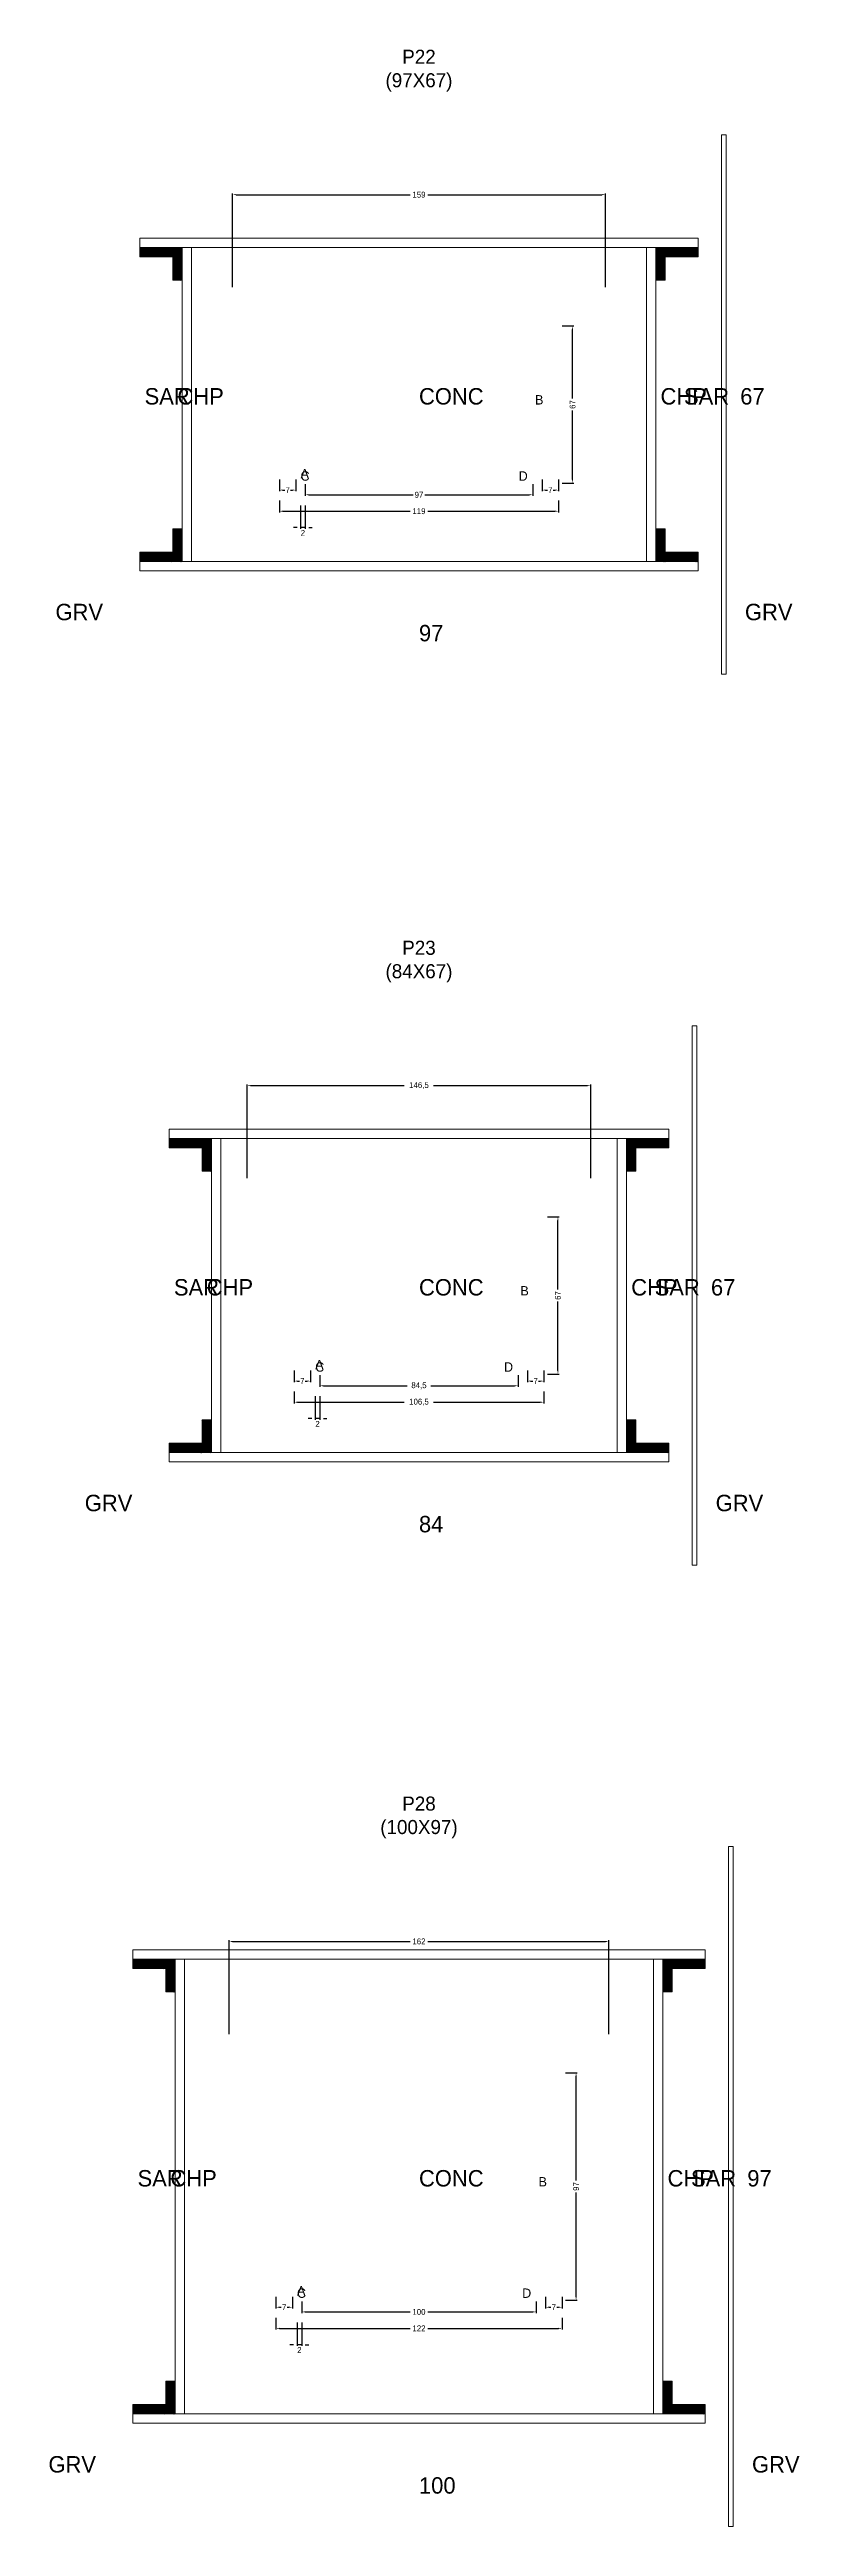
# Model space of a CAD drawing. Header units: centimetres. Extents: x -10500 to 4150, y -6466 to 304.
# Drawn here: x -158 to 162, y -3045 to -1989 of the extents above; entities that cross this region are included whole.
import ezdxf

# ---------------------------------------------------------------- set-up
doc = ezdxf.new("R2010")
doc.units = ezdxf.units.CM
for name, color, linetype in [('COTA', 241, 'Continuous'), ('Hachura', 251, 'Continuous'), ('NOMENCLATURA', 7, 'Continuous'), ('SARRAFO', 251, 'Continuous'), ('Texto Seção', 7, 'Continuous')]:
    doc.layers.add(name, color=color, linetype=linetype)
doc.dimstyles.new('cotax2', dxfattribs={"dimtxt": 2.5, "dimasz": 1.5, "dimexe": 0.5, "dimexo": 0.5, "dimgap": 0.5, "dimtad": 1, "dimcen": 2.5, "dimazin": 3, "dimtfac": 1, "dimtmove": 0, "dimatfit": 3})

msp = doc.modelspace()

# ---------------------------------------------------------------- texts
at = {"layer": 'NOMENCLATURA'}
for s, p in [('B', (49.5, -2140)), ('A', (-50.5, -2171.5)), ('C', (-50.5, -2172.5)), ('D', (42.5, -2172.5)), ('B', (43.25, -2520)), ('A', (-44.25, -2551.5)), ('C', (-44.25, -2552.5)), ('D', (36.25, -2552.5)), ('B', (51, -2900)), ('A', (-52, -2946.5)), ('C', (-52, -2947.5)), ('D', (44, -2947.5))]:
    msp.add_text(s, height=4, dxfattribs=at).set_placement(p)
at = {"layer": 'NOMENCLATURA', "char_height": 6, "attachment_point": 8}
for s, insert in [('P22\\P(97X67)', (0, -2006.5)), ('P23\\P(84X67)', (0, -2386.5)), ('P28\\P(100X97)', (0, -2751.5))]:
    msp.add_mtext(s, dxfattribs=dict(at, insert=insert))
at = {"layer": 'Texto Seção'}
for s, p in [('SAR', (-117, -2140)), ('CHP', (-103, -2140)), ('CONC', (0, -2140)), ('CHP', (103, -2140)), ('SAR', (113, -2140)), ('67', (137, -2140)), ('GRV', (-155, -2232)), ('GRV', (139, -2232)), ('97', (0, -2241)), ('SAR', (-104.5, -2520)), ('CHP', (-90.5, -2520)), ('CONC', (0, -2520)), ('CHP', (90.5, -2520)), ('SAR', (100.5, -2520)), ('67', (124.5, -2520)), ('GRV', (-142.5, -2612)), ('GRV', (126.5, -2612)), ('84', (0, -2621)), ('SAR', (-120, -2900)), ('CHP', (-106, -2900)), ('CONC', (0, -2900)), ('CHP', (106, -2900)), ('SAR', (116, -2900)), ('97', (140, -2900)), ('GRV', (-158, -3022)), ('GRV', (142, -3022)), ('100', (0, -3031))]:
    msp.add_text(s, height=7, dxfattribs=at).set_placement(p)

# ---------------------------------------------------------------- blocks, each defined once
blk = doc.blocks.new('_CLOSEDFILLED')
at = {"color": 0, "linetype": 'BYBLOCK'}
blk.add_solid([(-1, 0.16), (0, 0), (-1, -0.16)], dxfattribs=at)
blk = doc.blocks.new('*D222')
for p, q in [((-61, -2956), (-61, -2961)), ((61, -2956), (61, -2961)), ((-59.5, -2960.5), (-3.75, -2960.5)), ((3.75, -2960.5), (59.5, -2960.5))]:
    blk.add_line(p, q)
at = {"layer": 'Defpoints'}
for p in [(-61, -2955.5), (61, -2955.5), (-61, -2960.5)]:
    blk.add_point(p, dxfattribs=at)
at = {"layer": 'COTA', "xscale": 1.5, "yscale": 1.5, "rotation": 180}
blk.add_blockref('_CLOSEDFILLED', (-61, -2960.5), dxfattribs=at)
at = {"layer": 'COTA', "xscale": 1.5, "yscale": 1.5}
blk.add_blockref('_CLOSEDFILLED', (61, -2960.5), dxfattribs=at)
at = {"layer": 'COTA', "insert": (0, -2960.5), "char_height": 2.5, "attachment_point": 5}
blk.add_mtext('122', dxfattribs=at)
blk = doc.blocks.new('*D223')
for p, q in [((-50, -2949), (-50, -2954)), ((-48.5, -2953.5), (-3.75, -2953.5)), ((3.75, -2953.5), (48.5, -2953.5)), ((50, -2949), (50, -2954))]:
    blk.add_line(p, q)
at = {"layer": 'Defpoints'}
for p in [(-50, -2948.5), (-50, -2953.5), (50, -2948.5)]:
    blk.add_point(p, dxfattribs=at)
at = {"layer": 'COTA', "xscale": 1.5, "yscale": 1.5, "rotation": 180}
blk.add_blockref('_CLOSEDFILLED', (-50, -2953.5), dxfattribs=at)
at = {"layer": 'COTA', "xscale": 1.5, "yscale": 1.5}
blk.add_blockref('_CLOSEDFILLED', (50, -2953.5), dxfattribs=at)
at = {"layer": 'COTA', "insert": (0, -2953.5), "char_height": 2.5, "attachment_point": 5}
blk.add_mtext('100', dxfattribs=at)
blk = doc.blocks.new('*D224')
for p, q in [((62.5, -2851.5), (67.5, -2851.5)), ((67, -2897.5), (67, -2853)), ((67, -2947), (67, -2902.5)), ((62.5, -2948.5), (67.5, -2948.5))]:
    blk.add_line(p, q)
at = {"layer": 'Defpoints'}
for p in [(62, -2851.5), (62, -2948.5), (67, -2948.5)]:
    blk.add_point(p, dxfattribs=at)
at = {"layer": 'COTA', "xscale": 1.5, "yscale": 1.5}
for p, rotation in [((67, -2851.5), 90), ((67, -2948.5), 270)]:
    blk.add_blockref('_CLOSEDFILLED', p, dxfattribs=dict(at, rotation=rotation))
at = {"layer": 'COTA', "insert": (67, -2900), "char_height": 2.5, "attachment_point": 5, "rotation": 90}
blk.add_mtext('97', dxfattribs=at)
blk = doc.blocks.new('*D225')
for p, q in [((-61, -2947), (-61, -2952)), ((-54, -2947), (-54, -2952)), ((-59.5, -2951.5), (-58.75, -2951.5)), ((-56.25, -2951.5), (-55.5, -2951.5))]:
    blk.add_line(p, q)
at = {"layer": 'Defpoints'}
for p in [(-61, -2946.5), (-54, -2946.5), (-61, -2951.5)]:
    blk.add_point(p, dxfattribs=at)
at = {"layer": 'COTA', "xscale": 1.5, "yscale": 1.5, "rotation": 180}
blk.add_blockref('_CLOSEDFILLED', (-61, -2951.5), dxfattribs=at)
at = {"layer": 'COTA', "xscale": 1.5, "yscale": 1.5}
blk.add_blockref('_CLOSEDFILLED', (-54, -2951.5), dxfattribs=at)
at = {"layer": 'COTA', "insert": (-57.5, -2951.5), "char_height": 2.5, "attachment_point": 5}
blk.add_mtext('7', dxfattribs=at)
blk = doc.blocks.new('*D226')
for p, q in [((54, -2947), (54, -2952)), ((61, -2947), (61, -2952)), ((55.5, -2951.5), (56.25, -2951.5)), ((58.75, -2951.5), (59.5, -2951.5))]:
    blk.add_line(p, q)
at = {"layer": 'Defpoints'}
for p in [(54, -2946.5), (61, -2946.5), (54, -2951.5)]:
    blk.add_point(p, dxfattribs=at)
at = {"layer": 'COTA', "xscale": 1.5, "yscale": 1.5, "rotation": 180}
blk.add_blockref('_CLOSEDFILLED', (54, -2951.5), dxfattribs=at)
at = {"layer": 'COTA', "xscale": 1.5, "yscale": 1.5}
blk.add_blockref('_CLOSEDFILLED', (61, -2951.5), dxfattribs=at)
at = {"layer": 'COTA', "insert": (57.5, -2951.5), "char_height": 2.5, "attachment_point": 5}
blk.add_mtext('7', dxfattribs=at)
blk = doc.blocks.new('*D227')
for p, q in [((-81, -2835), (-81, -2795)), ((-79.5, -2795.5), (-3.75, -2795.5)), ((3.75, -2795.5), (79.5, -2795.5)), ((81, -2835), (81, -2795))]:
    blk.add_line(p, q)
at = {"layer": 'Defpoints'}
for p in [(-81, -2795.5), (-81, -2835.5), (81, -2835.5)]:
    blk.add_point(p, dxfattribs=at)
at = {"layer": 'COTA', "xscale": 1.5, "yscale": 1.5, "rotation": 180}
blk.add_blockref('_CLOSEDFILLED', (-81, -2795.5), dxfattribs=at)
at = {"layer": 'COTA', "xscale": 1.5, "yscale": 1.5}
blk.add_blockref('_CLOSEDFILLED', (81, -2795.5), dxfattribs=at)
at = {"layer": 'COTA', "insert": (0, -2795.5), "char_height": 2.5, "attachment_point": 5}
blk.add_mtext('162', dxfattribs=at)
blk = doc.blocks.new('*D196')
for p, q in [((-53.25, -2561), (-53.25, -2566)), ((-51.75, -2565.5), (-6.25, -2565.5)), ((6.25, -2565.5), (51.75, -2565.5)), ((53.25, -2561), (53.25, -2566))]:
    blk.add_line(p, q)
at = {"layer": 'Defpoints'}
for p in [(-53.25, -2560.5), (-53.25, -2565.5), (53.25, -2560.5)]:
    blk.add_point(p, dxfattribs=at)
at = {"layer": 'COTA', "xscale": 1.5, "yscale": 1.5, "rotation": 180}
blk.add_blockref('_CLOSEDFILLED', (-53.25, -2565.5), dxfattribs=at)
at = {"layer": 'COTA', "xscale": 1.5, "yscale": 1.5}
blk.add_blockref('_CLOSEDFILLED', (53.25, -2565.5), dxfattribs=at)
at = {"layer": 'COTA', "insert": (0, -2565.5), "char_height": 2.5, "attachment_point": 5}
blk.add_mtext('106,5', dxfattribs=at)
blk = doc.blocks.new('*D197')
for p, q in [((-42.25, -2554), (-42.25, -2559)), ((42.25, -2554), (42.25, -2559)), ((-40.75, -2558.5), (-5, -2558.5)), ((5, -2558.5), (40.75, -2558.5))]:
    blk.add_line(p, q)
at = {"layer": 'Defpoints'}
for p in [(-42.25, -2553.5), (42.25, -2553.5), (-42.25, -2558.5)]:
    blk.add_point(p, dxfattribs=at)
at = {"layer": 'COTA', "xscale": 1.5, "yscale": 1.5, "rotation": 180}
blk.add_blockref('_CLOSEDFILLED', (-42.25, -2558.5), dxfattribs=at)
at = {"layer": 'COTA', "xscale": 1.5, "yscale": 1.5}
blk.add_blockref('_CLOSEDFILLED', (42.25, -2558.5), dxfattribs=at)
at = {"layer": 'COTA', "insert": (0, -2558.5), "char_height": 2.5, "attachment_point": 5}
blk.add_mtext('84,5', dxfattribs=at)
blk = doc.blocks.new('*D198')
for p, q in [((54.75, -2486.5), (59.75, -2486.5)), ((59.25, -2517.5), (59.25, -2488)), ((59.25, -2552), (59.25, -2522.5)), ((54.75, -2553.5), (59.75, -2553.5))]:
    blk.add_line(p, q)
at = {"layer": 'Defpoints'}
for p in [(54.25, -2486.5), (54.25, -2553.5), (59.25, -2553.5)]:
    blk.add_point(p, dxfattribs=at)
at = {"layer": 'COTA', "xscale": 1.5, "yscale": 1.5}
for p, rotation in [((59.25, -2486.5), 90), ((59.25, -2553.5), 270)]:
    blk.add_blockref('_CLOSEDFILLED', p, dxfattribs=dict(at, rotation=rotation))
at = {"layer": 'COTA', "insert": (59.25, -2520), "char_height": 2.5, "attachment_point": 5, "rotation": 90}
blk.add_mtext('67', dxfattribs=at)
blk = doc.blocks.new('*D199')
for p, q in [((-53.25, -2552), (-53.25, -2557)), ((-46.25, -2552), (-46.25, -2557)), ((-51.75, -2556.5), (-51, -2556.5)), ((-48.5, -2556.5), (-47.75, -2556.5))]:
    blk.add_line(p, q)
at = {"layer": 'Defpoints'}
for p in [(-53.25, -2551.5), (-46.25, -2551.5), (-53.25, -2556.5)]:
    blk.add_point(p, dxfattribs=at)
at = {"layer": 'COTA', "xscale": 1.5, "yscale": 1.5, "rotation": 180}
blk.add_blockref('_CLOSEDFILLED', (-53.25, -2556.5), dxfattribs=at)
at = {"layer": 'COTA', "xscale": 1.5, "yscale": 1.5}
blk.add_blockref('_CLOSEDFILLED', (-46.25, -2556.5), dxfattribs=at)
at = {"layer": 'COTA', "insert": (-49.75, -2556.5), "char_height": 2.5, "attachment_point": 5}
blk.add_mtext('7', dxfattribs=at)
blk = doc.blocks.new('*D200')
for p, q in [((46.25, -2552), (46.25, -2557)), ((53.25, -2552), (53.25, -2557)), ((47.75, -2556.5), (48.5, -2556.5)), ((51, -2556.5), (51.75, -2556.5))]:
    blk.add_line(p, q)
at = {"layer": 'Defpoints'}
for p in [(46.25, -2551.5), (53.25, -2551.5), (46.25, -2556.5)]:
    blk.add_point(p, dxfattribs=at)
at = {"layer": 'COTA', "xscale": 1.5, "yscale": 1.5, "rotation": 180}
blk.add_blockref('_CLOSEDFILLED', (46.25, -2556.5), dxfattribs=at)
at = {"layer": 'COTA', "xscale": 1.5, "yscale": 1.5}
blk.add_blockref('_CLOSEDFILLED', (53.25, -2556.5), dxfattribs=at)
at = {"layer": 'COTA', "insert": (49.75, -2556.5), "char_height": 2.5, "attachment_point": 5}
blk.add_mtext('7', dxfattribs=at)
blk = doc.blocks.new('*D201')
for p, q in [((-73.25, -2470), (-73.25, -2430)), ((-71.75, -2430.5), (-6.25, -2430.5)), ((6.25, -2430.5), (71.75, -2430.5)), ((73.25, -2470), (73.25, -2430))]:
    blk.add_line(p, q)
at = {"layer": 'Defpoints'}
for p in [(-73.25, -2430.5), (-73.25, -2470.5), (73.25, -2470.5)]:
    blk.add_point(p, dxfattribs=at)
at = {"layer": 'COTA', "xscale": 1.5, "yscale": 1.5, "rotation": 180}
blk.add_blockref('_CLOSEDFILLED', (-73.25, -2430.5), dxfattribs=at)
at = {"layer": 'COTA', "xscale": 1.5, "yscale": 1.5}
blk.add_blockref('_CLOSEDFILLED', (73.25, -2430.5), dxfattribs=at)
at = {"layer": 'COTA', "insert": (0, -2430.5), "char_height": 2.5, "attachment_point": 5}
blk.add_mtext('146,5', dxfattribs=at)
blk = doc.blocks.new('*D170')
for p, q in [((-59.5, -2181), (-59.5, -2186)), ((-58, -2185.5), (-3.75, -2185.5)), ((3.75, -2185.5), (58, -2185.5)), ((59.5, -2181), (59.5, -2186))]:
    blk.add_line(p, q)
at = {"layer": 'Defpoints'}
for p in [(-59.5, -2180.5), (-59.5, -2185.5), (59.5, -2180.5)]:
    blk.add_point(p, dxfattribs=at)
at = {"layer": 'COTA', "xscale": 1.5, "yscale": 1.5, "rotation": 180}
blk.add_blockref('_CLOSEDFILLED', (-59.5, -2185.5), dxfattribs=at)
at = {"layer": 'COTA', "xscale": 1.5, "yscale": 1.5}
blk.add_blockref('_CLOSEDFILLED', (59.5, -2185.5), dxfattribs=at)
at = {"layer": 'COTA', "insert": (0, -2185.5), "char_height": 2.5, "attachment_point": 5}
blk.add_mtext('119', dxfattribs=at)
blk = doc.blocks.new('*D171')
for p, q in [((-48.5, -2174), (-48.5, -2179)), ((48.5, -2174), (48.5, -2179)), ((-47, -2178.5), (-2.5, -2178.5)), ((2.5, -2178.5), (47, -2178.5))]:
    blk.add_line(p, q)
at = {"layer": 'Defpoints'}
for p in [(-48.5, -2173.5), (48.5, -2173.5), (-48.5, -2178.5)]:
    blk.add_point(p, dxfattribs=at)
at = {"layer": 'COTA', "xscale": 1.5, "yscale": 1.5, "rotation": 180}
blk.add_blockref('_CLOSEDFILLED', (-48.5, -2178.5), dxfattribs=at)
at = {"layer": 'COTA', "xscale": 1.5, "yscale": 1.5}
blk.add_blockref('_CLOSEDFILLED', (48.5, -2178.5), dxfattribs=at)
at = {"layer": 'COTA', "insert": (0, -2178.5), "char_height": 2.5, "attachment_point": 5}
blk.add_mtext('97', dxfattribs=at)
blk = doc.blocks.new('*D172')
for p, q in [((61, -2106.5), (66, -2106.5)), ((65.5, -2137.5), (65.5, -2108)), ((65.5, -2172), (65.5, -2142.5)), ((61, -2173.5), (66, -2173.5))]:
    blk.add_line(p, q)
at = {"layer": 'Defpoints'}
for p in [(60.5, -2106.5), (60.5, -2173.5), (65.5, -2173.5)]:
    blk.add_point(p, dxfattribs=at)
at = {"layer": 'COTA', "xscale": 1.5, "yscale": 1.5}
for p, rotation in [((65.5, -2106.5), 90), ((65.5, -2173.5), 270)]:
    blk.add_blockref('_CLOSEDFILLED', p, dxfattribs=dict(at, rotation=rotation))
at = {"layer": 'COTA', "insert": (65.5, -2140), "char_height": 2.5, "attachment_point": 5, "rotation": 90}
blk.add_mtext('67', dxfattribs=at)
blk = doc.blocks.new('*D173')
for p, q in [((-59.5, -2172), (-59.5, -2177)), ((-52.5, -2172), (-52.5, -2177)), ((-58, -2176.5), (-57.25, -2176.5)), ((-54.75, -2176.5), (-54, -2176.5))]:
    blk.add_line(p, q)
at = {"layer": 'Defpoints'}
for p in [(-59.5, -2171.5), (-52.5, -2171.5), (-59.5, -2176.5)]:
    blk.add_point(p, dxfattribs=at)
at = {"layer": 'COTA', "xscale": 1.5, "yscale": 1.5, "rotation": 180}
blk.add_blockref('_CLOSEDFILLED', (-59.5, -2176.5), dxfattribs=at)
at = {"layer": 'COTA', "xscale": 1.5, "yscale": 1.5}
blk.add_blockref('_CLOSEDFILLED', (-52.5, -2176.5), dxfattribs=at)
at = {"layer": 'COTA', "insert": (-56, -2176.5), "char_height": 2.5, "attachment_point": 5}
blk.add_mtext('7', dxfattribs=at)
blk = doc.blocks.new('*D174')
for p, q in [((52.5, -2172), (52.5, -2177)), ((59.5, -2172), (59.5, -2177)), ((54, -2176.5), (54.75, -2176.5)), ((57.25, -2176.5), (58, -2176.5))]:
    blk.add_line(p, q)
at = {"layer": 'Defpoints'}
for p in [(52.5, -2171.5), (59.5, -2171.5), (52.5, -2176.5)]:
    blk.add_point(p, dxfattribs=at)
at = {"layer": 'COTA', "xscale": 1.5, "yscale": 1.5, "rotation": 180}
blk.add_blockref('_CLOSEDFILLED', (52.5, -2176.5), dxfattribs=at)
at = {"layer": 'COTA', "xscale": 1.5, "yscale": 1.5}
blk.add_blockref('_CLOSEDFILLED', (59.5, -2176.5), dxfattribs=at)
at = {"layer": 'COTA', "insert": (56, -2176.5), "char_height": 2.5, "attachment_point": 5}
blk.add_mtext('7', dxfattribs=at)
blk = doc.blocks.new('*D175')
for p, q in [((-79.5, -2090), (-79.5, -2050)), ((-78, -2050.5), (-3.75, -2050.5)), ((3.75, -2050.5), (78, -2050.5)), ((79.5, -2090), (79.5, -2050))]:
    blk.add_line(p, q)
at = {"layer": 'Defpoints'}
for p in [(-79.5, -2050.5), (-79.5, -2090.5), (79.5, -2090.5)]:
    blk.add_point(p, dxfattribs=at)
at = {"layer": 'COTA', "xscale": 1.5, "yscale": 1.5, "rotation": 180}
blk.add_blockref('_CLOSEDFILLED', (-79.5, -2050.5), dxfattribs=at)
at = {"layer": 'COTA', "xscale": 1.5, "yscale": 1.5}
blk.add_blockref('_CLOSEDFILLED', (79.5, -2050.5), dxfattribs=at)
at = {"layer": 'COTA', "insert": (0, -2050.5), "char_height": 2.5, "attachment_point": 5}
blk.add_mtext('159', dxfattribs=at)

# ---------------------------------------------------------------- dimensions: what is measured, and where the dimension line sits
at = {"layer": 'COTA'}
for base, p1, p2, picture, middle in [((-79.5, -2050.5), (-79.5, -2090.5), (79.5, -2090.5), '*D175', (0, -2050.5)), ((-59.5, -2176.5), (-59.5, -2171.5), (-52.5, -2171.5), '*D173', (-56, -2176.5)), ((-48.5, -2178.5), (-48.5, -2173.5), (48.5, -2173.5), '*D171', (0, -2178.5)), ((52.5, -2176.5), (52.5, -2171.5), (59.5, -2171.5), '*D174', (56, -2176.5)), ((-59.5, -2185.5), (-59.5, -2180.5), (59.5, -2180.5), '*D170', (0, -2185.5)), ((-73.25, -2430.5), (-73.25, -2470.5), (73.25, -2470.5), '*D201', (0, -2430.5)), ((-53.25, -2556.5), (-53.25, -2551.5), (-46.25, -2551.5), '*D199', (-49.75, -2556.5)), ((-42.25, -2558.5), (-42.25, -2553.5), (42.25, -2553.5), '*D197', (0, -2558.5)), ((46.25, -2556.5), (46.25, -2551.5), (53.25, -2551.5), '*D200', (49.75, -2556.5)), ((-53.25, -2565.5), (-53.25, -2560.5), (53.25, -2560.5), '*D196', (0, -2565.5)), ((-81, -2795.5), (-81, -2835.5), (81, -2835.5), '*D227', (0, -2795.5)), ((-61, -2951.5), (-61, -2946.5), (-54, -2946.5), '*D225', (-57.5, -2951.5)), ((54, -2951.5), (54, -2946.5), (61, -2946.5), '*D226', (57.5, -2951.5)), ((-61, -2960.5), (-61, -2955.5), (61, -2955.5), '*D222', (0, -2960.5)), ((-50, -2953.5), (-50, -2948.5), (50, -2948.5), '*D223', (0, -2953.5))]:
    dim = msp.add_linear_dim(base=base, p1=p1, p2=p2, dimstyle='cotax2', dxfattribs=at)
    dim.commit()
    dim.dimension.update_dxf_attribs({"geometry": picture, "text_midpoint": middle})
for base, p1, p2, picture, middle in [((65.5, -2173.5), (60.5, -2173.5), (60.5, -2106.5), '*D172', (65.5, -2140)), ((59.25, -2553.5), (54.25, -2553.5), (54.25, -2486.5), '*D198', (59.25, -2520)), ((67, -2948.5), (62, -2948.5), (62, -2851.5), '*D224', (67, -2900))]:
    dim = msp.add_linear_dim(base=base, p1=p1, p2=p2, angle=90, dimstyle='cotax2', dxfattribs=at)
    dim.commit()
    dim.dimension.update_dxf_attribs({"geometry": picture, "text_midpoint": middle})
for base, p1, p2 in [((-48.5, -2192.5), (-48.5, -2182.5), (-50.5, -2182.5)), ((-42.25, -2572.5), (-42.25, -2562.5), (-44.25, -2562.5)), ((-50, -2967.5), (-50, -2957.5), (-52, -2957.5))]:
    msp.add_linear_dim(base=base, p1=p1, p2=p2, dimstyle='cotax2', dxfattribs=at).render()

# ---------------------------------------------------------------- hatches: boundary and pattern name
at = {"layer": 'SARRAFO'}
h = msp.add_hatch(dxfattribs=at)
h.set_pattern_fill('SOLID', scale=2)
h.paths.add_polyline_path([(-119, -2077), (-105, -2077), (-105, -2073), (-119, -2073)])
h = msp.add_hatch(dxfattribs=at)
h.set_pattern_fill('SOLID', scale=2)
h.paths.add_polyline_path([(-105, -2087), (-101, -2087), (-101, -2073), (-105, -2073)])
h = msp.add_hatch(dxfattribs=at)
h.set_pattern_fill('SOLID', scale=2)
h.paths.add_polyline_path([(101, -2087), (105, -2087), (105, -2073), (101, -2073)])
h = msp.add_hatch(dxfattribs=at)
h.set_pattern_fill('SOLID', scale=2)
h.paths.add_polyline_path([(105, -2077), (119, -2077), (119, -2073), (105, -2073)])
h = msp.add_hatch(dxfattribs=at)
h.set_pattern_fill('SOLID', scale=2)
h.paths.add_polyline_path([(-105, -2207), (-101, -2207), (-101, -2193), (-105, -2193)])
h = msp.add_hatch(dxfattribs=at)
h.set_pattern_fill('SOLID', scale=2)
h.paths.add_polyline_path([(101, -2207), (105, -2207), (105, -2193), (101, -2193)])
h = msp.add_hatch(dxfattribs=at)
h.set_pattern_fill('SOLID', scale=2)
h.paths.add_polyline_path([(-119, -2207), (-105, -2207), (-105, -2203), (-119, -2203)])
h = msp.add_hatch(dxfattribs=at)
h.set_pattern_fill('SOLID', scale=2)
h.paths.add_polyline_path([(105, -2207), (119, -2207), (119, -2203), (105, -2203)])
h = msp.add_hatch(dxfattribs=at)
h.set_pattern_fill('SOLID', scale=2)
h.paths.add_polyline_path([(-106.5, -2457), (-92.5, -2457), (-92.5, -2453), (-106.5, -2453)])
h = msp.add_hatch(dxfattribs=at)
h.set_pattern_fill('SOLID', scale=2)
h.paths.add_polyline_path([(-92.5, -2467), (-88.5, -2467), (-88.5, -2453), (-92.5, -2453)])
h = msp.add_hatch(dxfattribs=at)
h.set_pattern_fill('SOLID', scale=2)
h.paths.add_polyline_path([(88.5, -2467), (92.5, -2467), (92.5, -2453), (88.5, -2453)])
h = msp.add_hatch(dxfattribs=at)
h.set_pattern_fill('SOLID', scale=2)
h.paths.add_polyline_path([(92.5, -2457), (106.5, -2457), (106.5, -2453), (92.5, -2453)])
h = msp.add_hatch(dxfattribs=at)
h.set_pattern_fill('SOLID', scale=2)
h.paths.add_polyline_path([(-92.5, -2587), (-88.5, -2587), (-88.5, -2573), (-92.5, -2573)])
h = msp.add_hatch(dxfattribs=at)
h.set_pattern_fill('SOLID', scale=2)
h.paths.add_polyline_path([(88.5, -2587), (92.5, -2587), (92.5, -2573), (88.5, -2573)])
h = msp.add_hatch(dxfattribs=at)
h.set_pattern_fill('SOLID', scale=2)
h.paths.add_polyline_path([(-106.5, -2587), (-92.5, -2587), (-92.5, -2583), (-106.5, -2583)])
h = msp.add_hatch(dxfattribs=at)
h.set_pattern_fill('SOLID', scale=2)
h.paths.add_polyline_path([(92.5, -2587), (106.5, -2587), (106.5, -2583), (92.5, -2583)])
h = msp.add_hatch(dxfattribs=at)
h.set_pattern_fill('SOLID', scale=2)
h.paths.add_polyline_path([(-122, -2807), (-108, -2807), (-108, -2803), (-122, -2803)])
h = msp.add_hatch(dxfattribs=at)
h.set_pattern_fill('SOLID', scale=2)
h.paths.add_polyline_path([(-108, -2817), (-104, -2817), (-104, -2803), (-108, -2803)])
h = msp.add_hatch(dxfattribs=at)
h.set_pattern_fill('SOLID', scale=2)
h.paths.add_polyline_path([(104, -2817), (108, -2817), (108, -2803), (104, -2803)])
h = msp.add_hatch(dxfattribs=at)
h.set_pattern_fill('SOLID', scale=2)
h.paths.add_polyline_path([(108, -2807), (122, -2807), (122, -2803), (108, -2803)])
h = msp.add_hatch(dxfattribs=at)
h.set_pattern_fill('SOLID', scale=2)
h.paths.add_polyline_path([(-108, -2997), (-104, -2997), (-104, -2983), (-108, -2983)])
h = msp.add_hatch(dxfattribs=at)
h.set_pattern_fill('SOLID', scale=2)
h.paths.add_polyline_path([(104, -2997), (108, -2997), (108, -2983), (104, -2983)])
h = msp.add_hatch(dxfattribs=at)
h.set_pattern_fill('SOLID', scale=2)
h.paths.add_polyline_path([(-122, -2997), (-108, -2997), (-108, -2993), (-122, -2993)])
h = msp.add_hatch(dxfattribs=at)
h.set_pattern_fill('SOLID', scale=2)
h.paths.add_polyline_path([(108, -2997), (122, -2997), (122, -2993), (108, -2993)])

# ---------------------------------------------------------------- linework, layer by layer
at = {"layer": 'Hachura', "lineweight": 13}
for points in [[(129, -2255), (131, -2255), (131, -2025), (129, -2025)], [(116.5, -2635), (118.5, -2635), (118.5, -2405), (116.5, -2405)], [(132, -3045), (134, -3045), (134, -2755), (132, -2755)]]:
    msp.add_lwpolyline(points, close=True, dxfattribs=at)
at = {"layer": 'Hachura', "lineweight": 18}
for points in [[(-119, -2073), (119, -2073), (119, -2069), (-119, -2069)], [(-101, -2207), (-97, -2207), (-97, -2073), (-101, -2073)], [(97, -2207), (101, -2207), (101, -2073), (97, -2073)], [(-119, -2211), (119, -2211), (119, -2207), (-119, -2207)], [(-106.5, -2453), (106.5, -2453), (106.5, -2449), (-106.5, -2449)], [(-88.5, -2587), (-84.5, -2587), (-84.5, -2453), (-88.5, -2453)], [(84.5, -2587), (88.5, -2587), (88.5, -2453), (84.5, -2453)], [(-106.5, -2591), (106.5, -2591), (106.5, -2587), (-106.5, -2587)], [(-122, -2803), (122, -2803), (122, -2799), (-122, -2799)], [(-104, -2997), (-100, -2997), (-100, -2803), (-104, -2803)], [(100, -2997), (104, -2997), (104, -2803), (100, -2803)], [(-122, -3001), (122, -3001), (122, -2997), (-122, -2997)]]:
    msp.add_lwpolyline(points, close=True, dxfattribs=at)
at = {"layer": 'SARRAFO', "lineweight": 13}
for points in [[(-119, -2077), (-105, -2077), (-105, -2073), (-119, -2073)], [(-105, -2087), (-101, -2087), (-101, -2073), (-105, -2073)], [(101, -2087), (105, -2087), (105, -2073), (101, -2073)], [(105, -2077), (119, -2077), (119, -2073), (105, -2073)], [(-105, -2207), (-101, -2207), (-101, -2193), (-105, -2193)], [(101, -2207), (105, -2207), (105, -2193), (101, -2193)], [(-119, -2207), (-105, -2207), (-105, -2203), (-119, -2203)], [(105, -2207), (119, -2207), (119, -2203), (105, -2203)], [(-106.5, -2457), (-92.5, -2457), (-92.5, -2453), (-106.5, -2453)], [(-92.5, -2467), (-88.5, -2467), (-88.5, -2453), (-92.5, -2453)], [(88.5, -2467), (92.5, -2467), (92.5, -2453), (88.5, -2453)], [(92.5, -2457), (106.5, -2457), (106.5, -2453), (92.5, -2453)], [(-92.5, -2587), (-88.5, -2587), (-88.5, -2573), (-92.5, -2573)], [(88.5, -2587), (92.5, -2587), (92.5, -2573), (88.5, -2573)], [(-106.5, -2587), (-92.5, -2587), (-92.5, -2583), (-106.5, -2583)], [(92.5, -2587), (106.5, -2587), (106.5, -2583), (92.5, -2583)], [(-122, -2807), (-108, -2807), (-108, -2803), (-122, -2803)], [(-108, -2817), (-104, -2817), (-104, -2803), (-108, -2803)], [(104, -2817), (108, -2817), (108, -2803), (104, -2803)], [(108, -2807), (122, -2807), (122, -2803), (108, -2803)], [(-108, -2997), (-104, -2997), (-104, -2983), (-108, -2983)], [(104, -2997), (108, -2997), (108, -2983), (104, -2983)], [(-122, -2997), (-108, -2997), (-108, -2993), (-122, -2993)], [(108, -2997), (122, -2997), (122, -2993), (108, -2993)]]:
    msp.add_lwpolyline(points, close=True, dxfattribs=at)

msp.set_redraw_order([(e.dxf.handle, doc.entitydb.next_handle()) for e in msp.query("TEXT MTEXT ATTDEF DIMENSION ARC_DIMENSION")])  # texts and dimensions are drawn at this point

doc.saveas('drawing.dxf')
